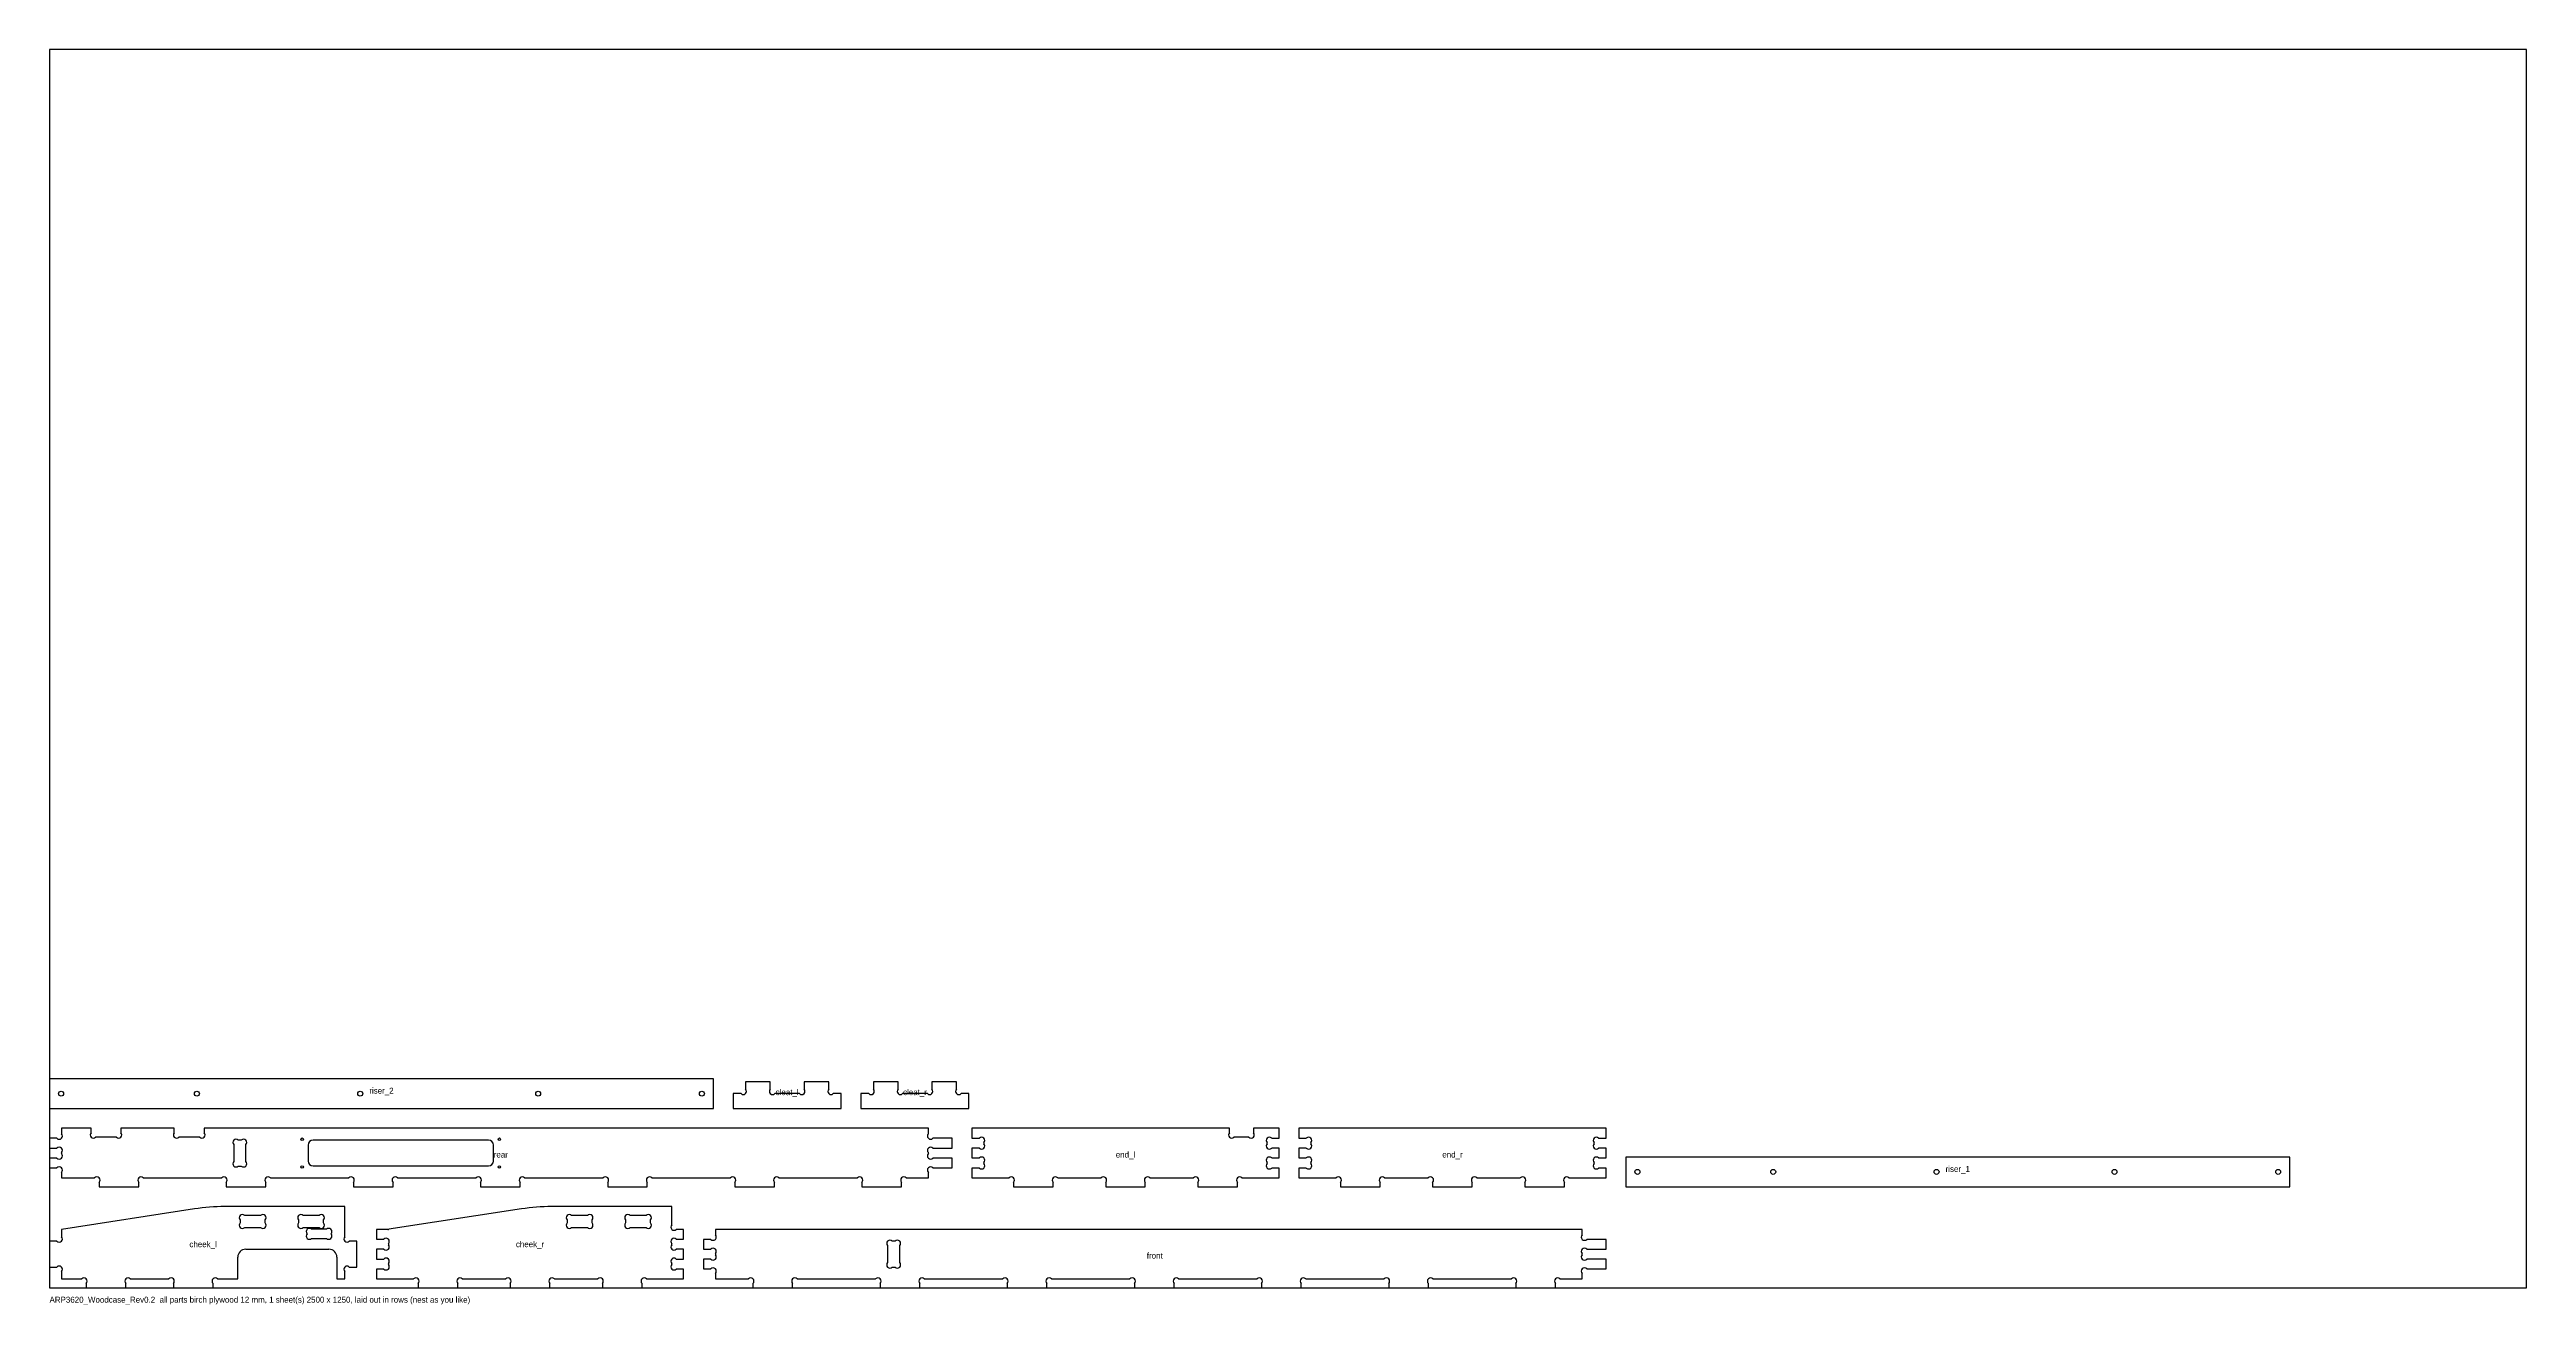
# Model space of a CAD drawing. Header units: millimetres. Extents: x 0 to 2500, y -17 to 1250.
import ezdxf
from ezdxf.enums import TextEntityAlignment as Align

# ---------------------------------------------------------------- set-up
doc = ezdxf.new("R2010")
doc.units = ezdxf.units.MM
for name, color, linetype in [('CUTOUT', 1, 'CONTINUOUS'), ('DRILL', 5, 'CONTINUOUS'), ('NOTE', 8, 'CONTINUOUS'), ('OUTLINE', 7, 'CONTINUOUS'), ('PILOT', 4, 'CONTINUOUS')]:
    doc.layers.add(name, color=color, linetype=linetype)

msp = doc.modelspace()

# ---------------------------------------------------------------- linework, layer by layer
at = {"layer": 'CUTOUT'}
for p, q in [((185.925, 144.5495), (185.925, 127.4505)), ((193.5495, 149.075), (190.4505, 149.075)), ((198.075, 127.4505), (198.075, 144.5495)), ((261, 144), (261, 128)), ((443, 149), (266, 149)), ((448, 128), (448, 144)), ((190.4505, 122.925), (193.5495, 122.925)), ((266, 123), (443, 123)), ((192.425, 68.5495), (192.425, 65.4505)), ((213.0495, 73.075), (196.9505, 73.075)), ((196.9505, 60.925), (213.0495, 60.925)), ((217.575, 65.4505), (217.575, 68.5495)), ((251.425, 68.5495), (251.425, 65.4505)), ((272.0495, 73.075), (255.9505, 73.075)), ((255.9505, 60.925), (272.0495, 60.925)), ((259.925, 54.5495), (259.925, 54.4505)), ((279.5495, 59.075), (264.4505, 59.075)), ((276.575, 65.4505), (276.575, 68.5495)), ((284.075, 54.4505), (284.075, 54.5495)), ((522.425, 68.5495), (522.425, 65.4505)), ((543.0495, 73.075), (526.9505, 73.075)), ((526.9505, 60.925), (543.0495, 60.925)), ((547.575, 65.4505), (547.575, 68.5495)), ((581.425, 68.5495), (581.425, 65.4505)), ((602.0495, 73.075), (585.9505, 73.075)), ((585.9505, 60.925), (602.0495, 60.925)), ((606.575, 65.4505), (606.575, 68.5495)), ((264.4505, 49.925), (279.5495, 49.925)), ((845.925, 42.5495), (845.925, 25.4505)), ((853.5495, 47.075), (850.4505, 47.075)), ((858.075, 25.4505), (858.075, 42.5495)), ((850.4505, 20.925), (853.5495, 20.925))]:
    msp.add_line(p, q, dxfattribs=at)
for centre, radius, start, end in [((188.1877, 146.8123), 3.2, 45, 225), ((195.8123, 146.8123), 3.2, 315, 135), ((188.1877, 125.1877), 3.2, 135, 315), ((195.8123, 125.1877), 3.2, 225, 45), ((266, 144), 5, 90, 180), ((266, 128), 5, 180, 270), ((443, 144), 5, 0, 90), ((443, 128), 5, 270, 0), ((194.6877, 70.8123), 3.2, 45, 225), ((194.6877, 63.1877), 3.2, 135, 315), ((215.3123, 70.8123), 3.2, 315, 135), ((215.3123, 63.1877), 3.2, 225, 45), ((253.6877, 70.8123), 3.2, 45, 225), ((253.6877, 63.1877), 3.2, 135, 315), ((262.1877, 56.8123), 3.2, 45, 225), ((262.1877, 52.1877), 3.2, 135, 315), ((274.3123, 70.8123), 3.2, 315, 135), ((274.3123, 63.1877), 3.2, 225, 45), ((281.8123, 56.8123), 3.2, 315, 135), ((281.8123, 52.1877), 3.2, 225, 45), ((524.6877, 70.8123), 3.2, 45, 225), ((524.6877, 63.1877), 3.2, 135, 315), ((545.3123, 70.8123), 3.2, 315, 135), ((545.3123, 63.1877), 3.2, 225, 45), ((583.6877, 70.8123), 3.2, 45, 225), ((583.6877, 63.1877), 3.2, 135, 315), ((604.3123, 70.8123), 3.2, 315, 135), ((604.3123, 63.1877), 3.2, 225, 45), ((848.1877, 44.8123), 3.2, 45, 225), ((848.1877, 23.1877), 3.2, 135, 315), ((855.8123, 44.8123), 3.2, 315, 135), ((855.8123, 23.1877), 3.2, 225, 45)]:
    msp.add_arc(centre, radius, start, end, dxfattribs=at)
at = {"layer": 'DRILL'}
for centre in [(11.65, 196), (148.72, 196), (313.61, 196), (493.2, 196), (658.4, 196), (1602.65, 117), (1739.72, 117), (1904.61, 117), (2084.2, 117), (2249.4, 117)]:
    msp.add_circle(centre, 2.5, dxfattribs=at)
at = {"layer": 'NOTE'}
for p, q in [((2500, 1250), (0, 1250)), ((0, 1250), (0, 0)), ((2500, 0), (2500, 1250)), ((0, 0), (2500, 0))]:
    msp.add_line(p, q, dxfattribs=at)
at = {"layer": 'OUTLINE'}
for p, q in [((670, 211), (0, 211)), ((0, 211), (0, 181)), ((670, 181), (670, 211)), ((727.5, 208), (702.5, 208)), ((702.5, 208), (702.5, 200.5255)), ((727.5, 200.5255), (727.5, 208)), ((786.5, 208), (761.5, 208)), ((761.5, 208), (761.5, 200.5255)), ((786.5, 200.5255), (786.5, 208)), ((856.5, 208), (831.5, 208)), ((831.5, 208), (831.5, 200.5255)), ((856.5, 200.5255), (856.5, 208)), ((915.5, 208), (890.5, 208)), ((890.5, 208), (890.5, 200.5255)), ((915.5, 200.5255), (915.5, 208)), ((0, 181), (670, 181)), ((697.9745, 196), (690, 196)), ((690, 196), (690, 181)), ((690, 181), (799, 181)), ((756.9745, 196), (732.0255, 196)), ((799, 196), (791.0255, 196)), ((799, 181), (799, 196)), ((826.9745, 196), (819, 196)), ((819, 196), (819, 181)), ((819, 181), (928, 181)), ((885.9745, 196), (861.0255, 196)), ((928, 196), (920.0255, 196)), ((928, 181), (928, 196)), ((7.4745, 150.925), (0, 150.925)), ((0, 150.925), (0, 141.075)), ((41.925, 161), (12, 161)), ((12, 161), (12, 155.4505)), ((41.925, 156.5255), (41.925, 161)), ((67.5495, 152), (46.4505, 152)), ((125.925, 161), (72.075, 161)), ((72.075, 161), (72.075, 156.5255)), ((125.925, 156.5255), (125.925, 161)), ((151.5495, 152), (130.4505, 152)), ((887, 161), (156.075, 161)), ((156.075, 161), (156.075, 156.5255)), ((887, 155.4505), (887, 161)), ((911, 150.925), (891.5255, 150.925)), ((911, 141.075), (911, 150.925)), ((1190.925, 161), (931, 161)), ((931, 161), (931, 151.075)), ((931, 151.075), (938.4745, 151.075)), ((1190.925, 156.5255), (1190.925, 161)), ((1210.5495, 152), (1195.4505, 152)), ((1241, 161), (1215.075, 161)), ((1215.075, 161), (1215.075, 156.5255)), ((1233.5255, 151.075), (1241, 151.075)), ((1241, 151.075), (1241, 161)), ((1571, 161), (1261, 161)), ((1261, 161), (1261, 151.075)), ((1261, 151.075), (1268.4745, 151.075)), ((1563.5255, 151.075), (1571, 151.075)), ((1571, 151.075), (1571, 161)), ((0, 141.075), (7.4745, 141.075)), ((7.4745, 130.925), (0, 130.925)), ((0, 130.925), (0, 121.075)), ((12, 136.5495), (12, 135.4505)), ((887, 135.4505), (887, 136.5495)), ((891.5255, 141.075), (911, 141.075)), ((911, 130.925), (891.5255, 130.925)), ((911, 121.075), (911, 130.925)), ((938.4745, 140.925), (931, 140.925)), ((931, 140.925), (931, 131.075)), ((931, 131.075), (938.4745, 131.075)), ((943, 146.5495), (943, 145.4505)), ((943, 126.5495), (943, 125.4505)), ((1229, 145.4505), (1229, 146.5495)), ((1229, 125.4505), (1229, 126.5495)), ((1241, 140.925), (1233.5255, 140.925)), ((1233.5255, 131.075), (1241, 131.075)), ((1241, 131.075), (1241, 140.925)), ((1268.4745, 140.925), (1261, 140.925)), ((1261, 140.925), (1261, 131.075)), ((1261, 131.075), (1268.4745, 131.075)), ((1273, 146.5495), (1273, 145.4505)), ((1273, 126.5495), (1273, 125.4505)), ((1559, 145.4505), (1559, 146.5495)), ((1559, 125.4505), (1559, 126.5495)), ((1571, 140.925), (1563.5255, 140.925)), ((1563.5255, 131.075), (1571, 131.075)), ((1571, 131.075), (1571, 140.925)), ((2261, 132), (1591, 132)), ((1591, 132), (1591, 102)), ((2261, 102), (2261, 132)), ((0, 121.075), (7.4745, 121.075)), ((12, 116.5495), (12, 111)), ((12, 111), (45.4745, 111)), ((50, 106.4745), (50, 102)), ((50, 102), (90, 102)), ((90, 102), (90, 106.4745)), ((94.5255, 111), (173.8078, 111)), ((178.3333, 106.4745), (178.3333, 102)), ((178.3333, 102), (218.3333, 102)), ((218.3333, 102), (218.3333, 106.4745)), ((222.8588, 111), (302.1412, 111)), ((306.6667, 106.4745), (306.6667, 102)), ((306.6667, 102), (346.6667, 102)), ((346.6667, 102), (346.6667, 106.4745)), ((351.1922, 111), (430.4745, 111)), ((435, 106.4745), (435, 102)), ((435, 102), (475, 102)), ((475, 102), (475, 106.4745)), ((479.5255, 111), (558.8078, 111)), ((563.3333, 106.4745), (563.3333, 102)), ((563.3333, 102), (603.3333, 102)), ((603.3333, 102), (603.3333, 106.4745)), ((607.8588, 111), (687.1412, 111)), ((691.6667, 106.4745), (691.6667, 102)), ((691.6667, 102), (731.6667, 102)), ((731.6667, 102), (731.6667, 106.4745)), ((736.1922, 111), (815.4745, 111)), ((820, 106.4745), (820, 102)), ((820, 102), (860, 102)), ((860, 102), (860, 106.4745)), ((864.5255, 111), (887, 111)), ((887, 111), (887, 116.5495)), ((891.5255, 121.075), (911, 121.075)), ((938.4745, 120.925), (931, 120.925)), ((931, 120.925), (931, 111)), ((931, 111), (968.4745, 111)), ((973, 106.4745), (973, 102)), ((973, 102), (1013, 102)), ((1013, 102), (1013, 106.4745)), ((1017.5255, 111), (1061.4745, 111)), ((1066, 106.4745), (1066, 102)), ((1066, 102), (1106, 102)), ((1106, 102), (1106, 106.4745)), ((1110.5255, 111), (1154.4745, 111)), ((1159, 106.4745), (1159, 102)), ((1159, 102), (1199, 102)), ((1199, 102), (1199, 106.4745)), ((1203.5255, 111), (1241, 111)), ((1241, 120.925), (1233.5255, 120.925)), ((1241, 111), (1241, 120.925)), ((1268.4745, 120.925), (1261, 120.925)), ((1261, 120.925), (1261, 111)), ((1261, 111), (1298.4745, 111)), ((1303, 106.4745), (1303, 102)), ((1303, 102), (1343, 102)), ((1343, 102), (1343, 106.4745)), ((1347.5255, 111), (1391.4745, 111)), ((1396, 106.4745), (1396, 102)), ((1396, 102), (1436, 102)), ((1436, 102), (1436, 106.4745)), ((1440.5255, 111), (1484.4745, 111)), ((1489, 106.4745), (1489, 102)), ((1489, 102), (1529, 102)), ((1529, 102), (1529, 106.4745)), ((1533.5255, 111), (1571, 111)), ((1571, 120.925), (1563.5255, 120.925)), ((1571, 111), (1571, 120.925)), ((1591, 102), (2261, 102)), ((146.3832, 79.6743), (12, 59)), ((298, 82), (176.7946, 82)), ((298, 51.5255), (298, 82)), ((476.3832, 79.6743), (342.4823, 59.0742)), ((628, 82), (506.7946, 82)), ((628, 63.5255), (628, 82)), ((12, 59), (12, 51.5255)), ((341.512, 59), (330, 59)), ((330, 59), (330, 49.075)), ((640, 59), (632.5255, 59)), ((640, 49.075), (640, 59)), ((1547, 59), (672, 59)), ((672, 59), (672, 53.4505)), ((1547, 53.4505), (1547, 59)), ((7.4745, 47), (0, 47)), ((0, 47), (0, 21)), ((190, 9), (190, 31)), ((198, 39), (282, 39)), ((290, 31), (290, 9)), ((310, 47), (302.5255, 47)), ((310, 21), (310, 47)), ((330, 49.075), (337.4745, 49.075)), ((337.4745, 38.925), (330, 38.925)), ((330, 38.925), (330, 29.075)), ((330, 29.075), (337.4745, 29.075)), ((342, 44.5495), (342, 43.4505)), ((628, 43.4505), (628, 44.5495)), ((632.5255, 49.075), (640, 49.075)), ((640, 38.925), (632.5255, 38.925)), ((632.5255, 29.075), (640, 29.075)), ((640, 29.075), (640, 38.925)), ((667.4745, 48.925), (660, 48.925)), ((660, 48.925), (660, 39.075)), ((660, 39.075), (667.4745, 39.075)), ((667.4745, 28.925), (660, 28.925)), ((660, 28.925), (660, 19.075)), ((672, 34.5495), (672, 33.4505)), ((1547, 33.4505), (1547, 34.5495)), ((1571, 48.925), (1551.5255, 48.925)), ((1551.5255, 39.075), (1571, 39.075)), ((1571, 28.925), (1551.5255, 28.925)), ((1571, 39.075), (1571, 48.925)), ((1571, 19.075), (1571, 28.925)), ((0, 21), (7.4745, 21)), ((12, 16.4745), (12, 9)), ((12, 9), (32.4745, 9)), ((37, 4.4745), (37, 0)), ((37, 0), (77, 0)), ((77, 0), (77, 4.4745)), ((81.5255, 9), (120.4745, 9)), ((125, 4.4745), (125, 0)), ((125, 0), (165, 0)), ((165, 0), (165, 4.4745)), ((169.5255, 9), (190, 9)), ((290, 9), (298, 9)), ((298, 9), (298, 16.4745)), ((302.5255, 21), (310, 21)), ((337.4745, 18.925), (330, 18.925)), ((330, 18.925), (330, 9)), ((330, 9), (367.4745, 9)), ((342, 24.5495), (342, 23.4505)), ((372, 4.4745), (372, 0)), ((372, 0), (412, 0)), ((412, 0), (412, 4.4745)), ((416.5255, 9), (460.4745, 9)), ((465, 4.4745), (465, 0)), ((465, 0), (505, 0)), ((505, 0), (505, 4.4745)), ((509.5255, 9), (553.4745, 9)), ((558, 4.4745), (558, 0)), ((558, 0), (598, 0)), ((598, 0), (598, 4.4745)), ((602.5255, 9), (640, 9)), ((628, 23.4505), (628, 24.5495)), ((640, 18.925), (632.5255, 18.925)), ((640, 9), (640, 18.925)), ((660, 19.075), (667.4745, 19.075)), ((672, 14.5495), (672, 9)), ((672, 9), (705.4745, 9)), ((710, 4.4745), (710, 0)), ((710, 0), (750, 0)), ((750, 0), (750, 4.4745)), ((754.5255, 9), (833.8078, 9)), ((838.3333, 4.4745), (838.3333, 0)), ((838.3333, 0), (878.3333, 0)), ((878.3333, 0), (878.3333, 4.4745)), ((882.8588, 9), (962.1412, 9)), ((966.6667, 4.4745), (966.6667, 0)), ((966.6667, 0), (1006.6667, 0)), ((1006.6667, 0), (1006.6667, 4.4745)), ((1011.1922, 9), (1090.4745, 9)), ((1095, 4.4745), (1095, 0)), ((1095, 0), (1135, 0)), ((1135, 0), (1135, 4.4745)), ((1139.5255, 9), (1218.8078, 9)), ((1223.3333, 4.4745), (1223.3333, 0)), ((1223.3333, 0), (1263.3333, 0)), ((1263.3333, 0), (1263.3333, 4.4745)), ((1267.8588, 9), (1347.1412, 9)), ((1351.6667, 4.4745), (1351.6667, 0)), ((1351.6667, 0), (1391.6667, 0)), ((1391.6667, 0), (1391.6667, 4.4745)), ((1396.1922, 9), (1475.4745, 9)), ((1480, 4.4745), (1480, 0)), ((1480, 0), (1520, 0)), ((1520, 0), (1520, 4.4745)), ((1524.5255, 9), (1547, 9)), ((1547, 9), (1547, 14.5495)), ((1551.5255, 19.075), (1571, 19.075))]:
    msp.add_line(p, q, dxfattribs=at)
for centre, radius, start, end in [((700.2373, 198.2627), 3.2, 225, 45), ((729.7627, 198.2627), 3.2, 135, 315), ((759.2373, 198.2627), 3.2, 225, 45), ((788.7627, 198.2627), 3.2, 135, 315), ((829.2373, 198.2627), 3.2, 225, 45), ((858.7627, 198.2627), 3.2, 135, 315), ((888.2373, 198.2627), 3.2, 225, 45), ((917.7627, 198.2627), 3.2, 135, 315), ((9.7373, 153.1877), 3.2, 225, 45), ((44.1877, 154.2627), 3.2, 135, 315), ((69.8123, 154.2627), 3.2, 225, 45), ((128.1877, 154.2627), 3.2, 135, 315), ((153.8123, 154.2627), 3.2, 225, 45), ((889.2627, 153.1877), 3.2, 135, 315), ((940.7373, 148.8123), 3.2, 315, 135), ((1193.1877, 154.2627), 3.2, 135, 315), ((1212.8123, 154.2627), 3.2, 225, 45), ((1231.2627, 148.8123), 3.2, 45, 225), ((1270.7373, 148.8123), 3.2, 315, 135), ((1561.2627, 148.8123), 3.2, 45, 225), ((9.7373, 138.8123), 3.2, 315, 135), ((9.7373, 133.1877), 3.2, 225, 45), ((889.2627, 138.8123), 3.2, 45, 225), ((889.2627, 133.1877), 3.2, 135, 315), ((940.7373, 143.1877), 3.2, 225, 45), ((940.7373, 128.8123), 3.2, 315, 135), ((940.7373, 123.1877), 3.2, 225, 45), ((1231.2627, 143.1877), 3.2, 135, 315), ((1231.2627, 128.8123), 3.2, 45, 225), ((1231.2627, 123.1877), 3.2, 135, 315), ((1270.7373, 143.1877), 3.2, 225, 45), ((1270.7373, 128.8123), 3.2, 315, 135), ((1270.7373, 123.1877), 3.2, 225, 45), ((1561.2627, 143.1877), 3.2, 135, 315), ((1561.2627, 128.8123), 3.2, 45, 225), ((1561.2627, 123.1877), 3.2, 135, 315), ((9.7373, 118.8123), 3.2, 315, 135), ((47.7373, 108.7373), 3.2, 315, 135), ((92.2627, 108.7373), 3.2, 45, 225), ((176.0706, 108.7373), 3.2, 315, 135), ((220.5961, 108.7373), 3.2, 45, 225), ((304.4039, 108.7373), 3.2, 315, 135), ((348.9294, 108.7373), 3.2, 45, 225), ((432.7373, 108.7373), 3.2, 315, 135), ((477.2627, 108.7373), 3.2, 45, 225), ((561.0706, 108.7373), 3.2, 315, 135), ((605.5961, 108.7373), 3.2, 45, 225), ((689.4039, 108.7373), 3.2, 315, 135), ((733.9294, 108.7373), 3.2, 45, 225), ((817.7373, 108.7373), 3.2, 315, 135), ((862.2627, 108.7373), 3.2, 45, 225), ((889.2627, 118.8123), 3.2, 45, 225), ((970.7373, 108.7373), 3.2, 315, 135), ((1015.2627, 108.7373), 3.2, 45, 225), ((1063.7373, 108.7373), 3.2, 315, 135), ((1108.2627, 108.7373), 3.2, 45, 225), ((1156.7373, 108.7373), 3.2, 315, 135), ((1201.2627, 108.7373), 3.2, 45, 225), ((1300.7373, 108.7373), 3.2, 315, 135), ((1345.2627, 108.7373), 3.2, 45, 225), ((1393.7373, 108.7373), 3.2, 315, 135), ((1438.2627, 108.7373), 3.2, 45, 225), ((1486.7373, 108.7373), 3.2, 315, 135), ((1531.2627, 108.7373), 3.2, 45, 225), ((176.7946, -118), 200, 90, 98.7462), ((506.7946, -118), 200, 90, 98.7462), ((9.7373, 49.2627), 3.2, 225, 45), ((300.2627, 49.2627), 3.2, 135, 315), ((339.7373, 46.8123), 3.2, 315, 135), ((341.756, 62.1907), 3.2, 265.6269, 283.1192), ((630.2627, 61.2627), 3.2, 135, 315), ((630.2627, 46.8123), 3.2, 45, 225), ((669.7373, 51.1877), 3.2, 225, 45), ((1549.2627, 51.1877), 3.2, 135, 315), ((198, 31), 8, 90, 180), ((282, 31), 8, 0, 90), ((339.7373, 41.1877), 3.2, 225, 45), ((339.7373, 26.8123), 3.2, 315, 135), ((630.2627, 41.1877), 3.2, 135, 315), ((630.2627, 26.8123), 3.2, 45, 225), ((669.7373, 36.8123), 3.2, 315, 135), ((669.7373, 31.1877), 3.2, 225, 45), ((1549.2627, 36.8123), 3.2, 45, 225), ((1549.2627, 31.1877), 3.2, 135, 315), ((9.7373, 18.7373), 3.2, 315, 135), ((34.7373, 6.7373), 3.2, 315, 135), ((79.2627, 6.7373), 3.2, 45, 225), ((122.7373, 6.7373), 3.2, 315, 135), ((167.2627, 6.7373), 3.2, 45, 225), ((300.2627, 18.7373), 3.2, 45, 225), ((339.7373, 21.1877), 3.2, 225, 45), ((369.7373, 6.7373), 3.2, 315, 135), ((414.2627, 6.7373), 3.2, 45, 225), ((462.7373, 6.7373), 3.2, 315, 135), ((507.2627, 6.7373), 3.2, 45, 225), ((555.7373, 6.7373), 3.2, 315, 135), ((600.2627, 6.7373), 3.2, 45, 225), ((630.2627, 21.1877), 3.2, 135, 315), ((669.7373, 16.8123), 3.2, 315, 135), ((707.7373, 6.7373), 3.2, 315, 135), ((752.2627, 6.7373), 3.2, 45, 225), ((836.0706, 6.7373), 3.2, 315, 135), ((880.5961, 6.7373), 3.2, 45, 225), ((964.4039, 6.7373), 3.2, 315, 135), ((1008.9294, 6.7373), 3.2, 45, 225), ((1092.7373, 6.7373), 3.2, 315, 135), ((1137.2627, 6.7373), 3.2, 45, 225), ((1221.0706, 6.7373), 3.2, 315, 135), ((1265.5961, 6.7373), 3.2, 45, 225), ((1349.4039, 6.7373), 3.2, 315, 135), ((1393.9294, 6.7373), 3.2, 45, 225), ((1477.7373, 6.7373), 3.2, 315, 135), ((1522.2627, 6.7373), 3.2, 45, 225), ((1549.2627, 16.8123), 3.2, 45, 225)]:
    msp.add_arc(centre, radius, start, end, dxfattribs=at)
at = {"layer": 'PILOT'}
for centre in [(255, 150), (454, 150), (255, 122), (454, 122)]:
    msp.add_circle(centre, 1.25, dxfattribs=at)

# ---------------------------------------------------------------- texts
at = {"layer": 'NOTE'}
for s, p in [('riser_2', (335, 196)), ('cleat_l', (744.5, 194.5)), ('cleat_r', (873.5, 194.5)), ('rear', (455.5, 131.5)), ('end_l', (1086, 131.5)), ('end_r', (1416, 131.5)), ('riser_1', (1926, 117)), ('cheek_l', (155, 41)), ('cheek_r', (485, 41)), ('front', (1115.5, 29.5))]:
    msp.add_text(s, height=6, dxfattribs=at).set_placement(p, align=Align.CENTER)
msp.add_text('ARP3620_Woodcase_Rev0.2  all parts birch plywood 12 mm, 1 sheet(s) 2500 x 1250, laid out in rows (nest as you like)', height=6, dxfattribs=at).set_placement((0, -15))

doc.saveas('drawing.dxf')
